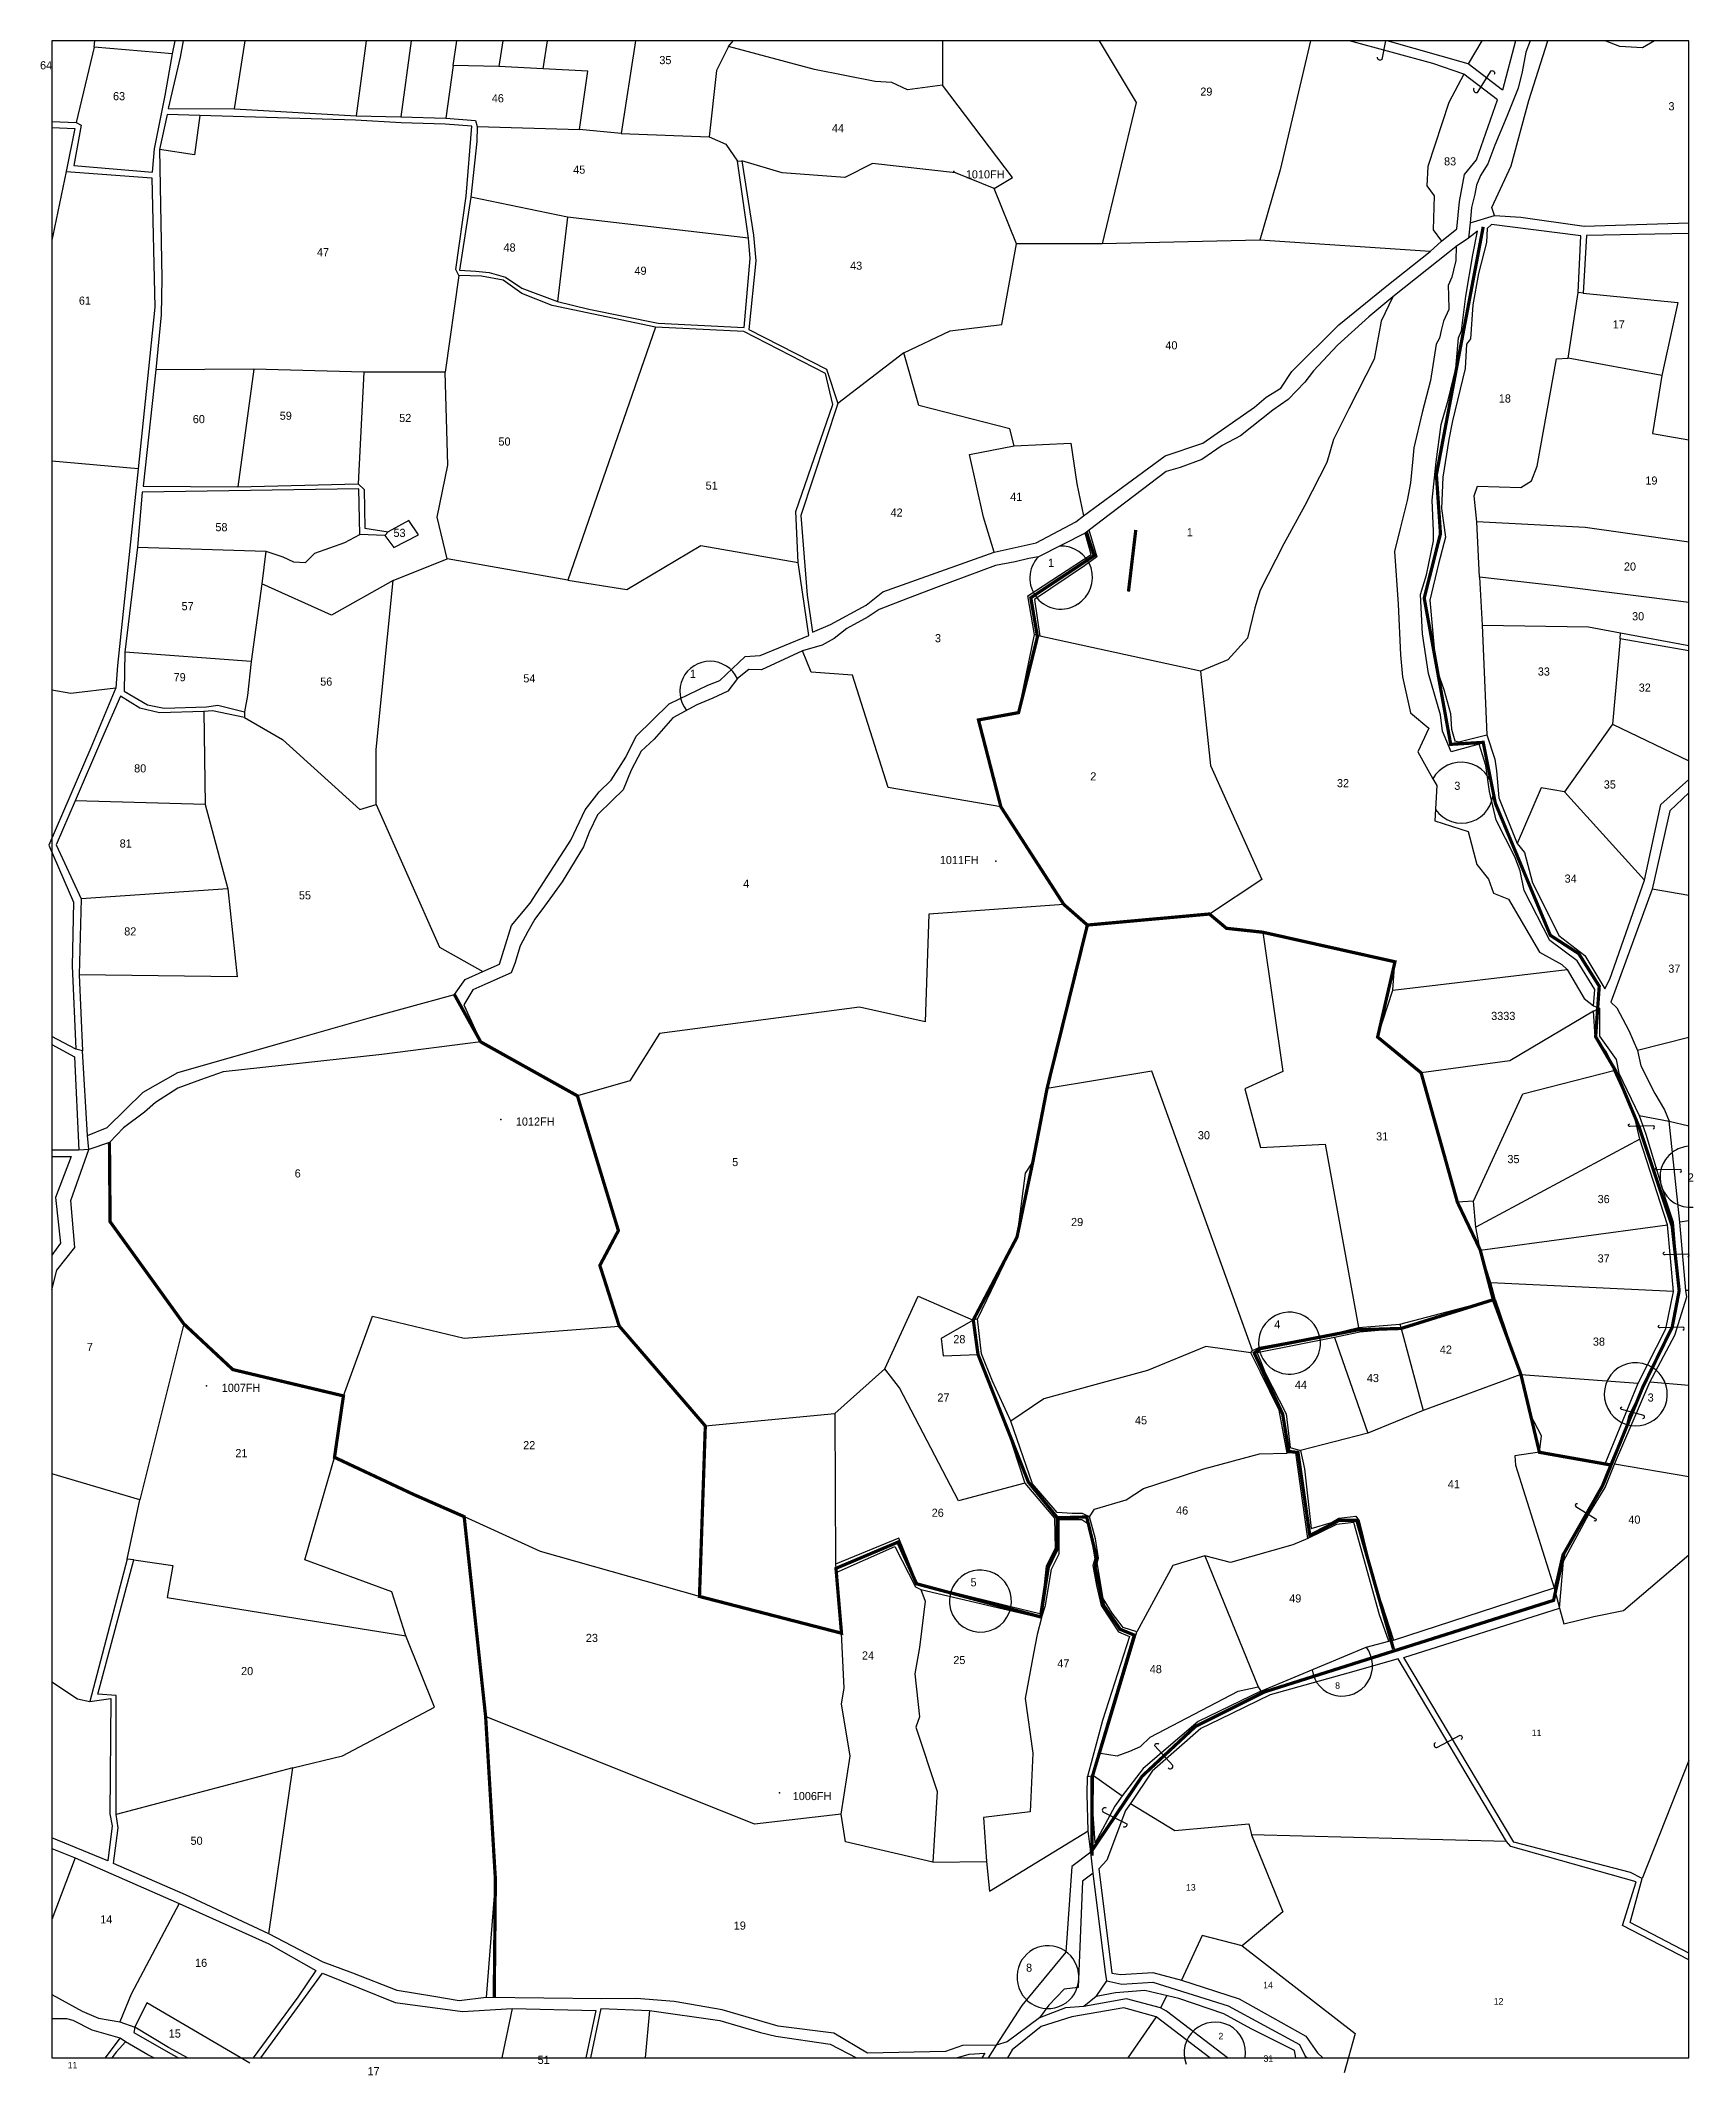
# Model space of a CAD drawing. Extents: x 149058 to 156002, y 177514 to 188218.
# Drawn here: x 153043 to 154060, y 186966 to 188218 of the extents above; entities that cross this region are included whole.
import ezdxf

# ---------------------------------------------------------------- set-up
doc = ezdxf.new("R2010")
doc.units = 0
doc.header["$MEASUREMENT"] = 0
doc.layers.get('0').update_dxf_attribs({"linetype": 'CONTINUOUS'})
for name, color, linetype in [('BORDER-B', 3, 'CONTINUOUS'), ('LINK', 4, 'CONTINUOUS'), ('NO', 1, 'CONTINUOUS'), ('PARCEL', 6, 'CONTINUOUS'), ('ROAD', 2, 'CONTINUOUS'), ('TRIG-P', 2, 'CONTINUOUS'), ('TRIG-T', 1, 'CONTINUOUS')]:
    doc.layers.add(name, color=color, linetype=linetype)

msp = doc.modelspace()

# ---------------------------------------------------------------- texts
at = {"layer": 'NO'}
for s, height, p in [('64', 5, (153043.1, 188199.9)), ('35', 5, (153424.2, 188203.1)), ('63', 5, (153088, 188180.9)), ('46', 5, (153321.1, 188179.6)), ('29', 5, (153757.1, 188183.7)), ('3', 5, (154045.2, 188174.7)), ('44', 5, (153530.4, 188161.2)), ('45', 5, (153371.2, 188135.7)), ('83', 5, (153907.1, 188140.8)), ('48', 5, (153328.3, 188087.8)), ('47', 5, (153213.5, 188084.9)), ('49', 5, (153408.9, 188073.5)), ('43', 5, (153541.6, 188076.6)), ('61', 5, (153067, 188055.1)), ('17', 5, (154010.9, 188040.5)), ('40', 5, (153735.6, 188027.6)), ('18', 5, (153940.8, 187994.9)), ('60', 5, (153137.1, 187982.2)), ('59', 5, (153190.6, 187984.3)), ('52', 5, (153264.1, 187982.9)), ('50', 5, (153325.2, 187968.4)), ('51', 5, (153452.7, 187941.3)), ('19', 5, (154031, 187944.4)), ('42', 5, (153566.5, 187924.7)), ('41', 5, (153640.1, 187934.4)), ('58', 5, (153151, 187915.7)), ('53', 5, (153260.6, 187912.2)), ('1', 5, (153748.8, 187912.6)), ('1', 5, (153663.4, 187893.8)), ('20', 5, (154017.8, 187891.5)), ('57', 5, (153130.2, 187867.1)), ('30', 5, (154022.8, 187860.9)), ('3', 5, (153593.8, 187847.4)), ('79', 5, (153125.3, 187823.4)), ('54', 5, (153340.5, 187822.7)), ('1', 5, (153443, 187825.5)), ('33', 5, (153964.8, 187826.9)), ('56', 5, (153215.5, 187820.7)), ('32', 5, (154026.9, 187817)), ('80', 5, (153101, 187767.3)), ('2', 5, (153689.4, 187762.4)), ('32', 5, (153841.2, 187758.2)), ('3', 5, (153913.4, 187756.6)), ('35', 5, (154005.4, 187757.4)), ('81', 5, (153092.1, 187721.1)), ('34', 5, (153981.3, 187699.5)), ('55', 5, (153202.4, 187689.2)), ('4', 5, (153475.8, 187696.4)), ('82', 5, (153094.9, 187667)), ('37', 5, (154045.1, 187644.1)), ('3333', 5, (153936.1, 187615)), ('30', 5, (153755.6, 187541.6)), ('31', 5, (153865.3, 187540.9)), ('5', 5, (153469, 187525.1)), ('35', 5, (153946.1, 187526.9)), ('6', 5, (153199.8, 187518.1)), ('2', 5, (154057.1, 187515.6)), ('36', 5, (154001.6, 187502.3)), ('29', 5, (153677.6, 187488.2)), ('37', 5, (154001.6, 187465.8)), ('4', 5, (153802.6, 187425.2)), ('7', 5, (153071.9, 187411.3)), ('28', 5, (153605.1, 187416.1)), ('42', 5, (153904.5, 187409.7)), ('38', 5, (153998.7, 187414.6)), ('44', 5, (153815.3, 187388)), ('43', 5, (153859.6, 187392.2)), ('27', 5, (153595.3, 187380.2)), ('3', 5, (154032.4, 187380.2)), ('45', 5, (153716.9, 187366.2)), ('22', 5, (153340.4, 187350.9)), ('21', 5, (153163.3, 187346)), ('41', 5, (153909.4, 187326.9)), ('26', 5, (153591.8, 187309.3)), ('46', 5, (153742.2, 187310.7)), ('40', 5, (154020.5, 187305.1)), ('5', 5, (153615.7, 187266.5)), ('49', 5, (153811.8, 187256.6)), ('23', 5, (153379, 187232.3)), ('24', 5, (153548.9, 187221.5)), ('20', 5, (153166.8, 187211.9)), ('25', 5, (153605.1, 187218.7)), ('47', 5, (153669.1, 187216.6)), ('48', 5, (153726, 187213.1)), ('8', 4, (153840.1, 187203.5)), ('11', 4, (153961.1, 187174.4)), ('50', 5, (153135.7, 187107.5)), ('13', 4, (153748.3, 187079.3)), ('14', 5, (153080.1, 187059.1)), ('19', 5, (153470, 187055.3)), ('16', 5, (153138.5, 187032.4)), ('8', 5, (153649.9, 187029.4)), ('14', 4, (153795.8, 187019.2)), ('12', 4, (153937.7, 187009.2)), ('15', 5, (153122.3, 186988.9)), ('2', 4, (153768.3, 186987.8)), ('51', 5, (153349.3, 186972.7)), ('31', 4, (153796, 186974)), ('11', 4, (153060.1, 186969.9)), ('17', 5, (153244.6, 186965.7))]:
    msp.add_text(s, height=height, dxfattribs=at).set_placement(p)
at = {"layer": 'TRIG-T'}
for s, p in [('1010FH', (153612.8, 188132.8)), ('1011FH', (153596.8, 187710.9)), ('1012FH', (153335.9, 187550)), ('1007FH', (153154.9, 187386.2)), ('1006FH', (153506.3, 187135))]:
    msp.add_text(s, height=5, dxfattribs=at).set_placement(p)

# ---------------------------------------------------------------- linework, layer by layer
at = {"color": 1}
msp.add_line((153050.4, 186976.5), (154057.7, 186976.5), dxfattribs=at)
msp.add_lwpolyline([(154057.7, 186976.5), (154057.7, 188217.5), (153050.4, 188217.5), (153050.4, 186976.5)], dxfattribs=at)
at = {"color": 5, "const_width": 2}
for points in [[(153689.7, 187102.9), (153721.3, 187149.7), (153754.2, 187180.4), (153796.7, 187201.6), (153974.5, 187257.9), (153980.9, 187286.8), (154004.8, 187328.7), (154029.4, 187389.1), (154047.5, 187426), (154051.8, 187448.4), (154047.5, 187488.1), (154027.2, 187549), (154012.7, 187583.7), (154000.4, 187604.7), (154002.6, 187635.8), (153990, 187655.8), (153972.5, 187667.1), (153938.7, 187748.3), (153931.2, 187785.8), (153911.2, 187784.6), (153894.9, 187874.6), (153904.9, 187914.2), (153902.4, 187950.5), (153931.2, 188103)], [(153298.1, 187630.6), (153314.3, 187601.5), (153373.8, 187568.3), (153399, 187485.4), (153387.6, 187464), (153399.5, 187426.7), (153452.5, 187365.2), (153448.9, 187260.3), (153536.3, 187237.7), (153532.9, 187277.6), (153571, 187293.7), (153582.5, 187268.1), (153658.9, 187247.7), (153663.6, 187278.5), (153668.8, 187289), (153669.2, 187308.7)], [(153085.8, 187539.7), (153086.2, 187490.9), (153131.5, 187428.1), (153161.7, 187399.9), (153229.8, 187383.7), (153224.3, 187345.9), (153272.9, 187323.1), (153304.1, 187309.4), (153317.3, 187186.4), (153323.3, 187086.5), (153322.6, 187013.4)]]:
    msp.add_lwpolyline(points, dxfattribs=at)
at = {"color": 1, "const_width": 2}
for points in [[(153687, 187915.3), (153691.8, 187900.7), (153652.8, 187874.8), (153656.9, 187850.7), (153645.3, 187804.1), (153620.6, 187799.6), (153634.4, 187746.1), (153673.1, 187686.1), (153687.6, 187673.4), (153662.8, 187572.9), (153654.1, 187527.9), (153644.3, 187481.4), (153617.4, 187430.4), (153620.3, 187409.2), (153651.3, 187330.7), (153669.2, 187308.7), (153687.2, 187309.2), (153693.4, 187283.7), (153692.4, 187278.1), (153697.5, 187255), (153707.8, 187240.1), (153716.5, 187236.5), (153690.4, 187148.6), (153690.4, 187100.8)], [(153717.4, 187916.5), (153712.9, 187878.6)]]:
    msp.add_lwpolyline(points, dxfattribs=at)
at = {"color": 3, "const_width": 2}
msp.add_lwpolyline([(153687.6, 187673.4), (153762.7, 187680.2), (153773.2, 187671.4), (153795.5, 187669), (153876.9, 187650.8), (153866.2, 187604.5), (153893, 187582.5), (153915.3, 187502.9), (153929.4, 187473.4), (153937.4, 187442.9), (153954.4, 187396.9), (153965.8, 187349), (154009.2, 187341.3)], dxfattribs=at)
at = {"color": 4, "const_width": 2}
msp.add_lwpolyline([(153937.4, 187442.9), (153880.7, 187425.2), (153854.3, 187424.4), (153794.1, 187412.8), (153790.3, 187410.1), (153807.8, 187372.5), (153811.6, 187349.5), (153817.2, 187348.9), (153824.5, 187297.8), (153842.6, 187307.2), (153853.4, 187307.2), (153876, 187227.9)], dxfattribs=at)
at = {"layer": 'BORDER-B'}
for points in [[(153960.1, 188217.5), (153957.5, 188210.5), (153955.2, 188198.3), (153952.8, 188188.3), (153945.7, 188170.8), (153938.4, 188153.3), (153934, 188141.8), (153929.5, 188134.5), (153927.1, 188128.7), (153926.1, 188123), (153924, 188114.9), (153923.2, 188105.4), (153922.1, 188096), (153914.5, 188090.8), (153914.3, 188082.2), (153913, 188076.4), (153911.9, 188072), (153909.6, 188067), (153909.8, 188060.7), (153910.1, 188052.1), (153906.7, 188045), (153905.4, 188039.3), (153904.3, 188034.6), (153902.3, 188030.9), (153898.8, 188008.4), (153893.6, 187988.8), (153888.6, 187967.1), (153887.9, 187960.3), (153886.5, 187945.4), (153884.4, 187934.7), (153880, 187917.4), (153876.6, 187903.3), (153878.9, 187870.9), (153880.3, 187839.7), (153881.6, 187826.1), (153886.5, 187803.9), (153897.8, 187794.5), (153891, 187779.9), (153900.1, 187763.4), (153902.6, 187759.2), (153901.5, 187737.5), (153921.9, 187731), (153927.2, 187710.6)], [(153960.1, 188217.5), (153957.5, 188210.5), (153955.2, 188198.3), (153952.8, 188188.3), (153945.7, 188170.8), (153938.4, 188153.3), (153934, 188141.8), (153929.5, 188134.5), (153927.1, 188128.7), (153926.1, 188123), (153924, 188114.9), (153923.2, 188105.4), (153922.1, 188096), (153914.5, 188090.8)], [(153914.5, 188090.8), (153910.5, 188087.7), (153875.5, 188060), (153860.9, 188047.6), (153841.5, 188030.1), (153826.8, 188014.5), (153821.4, 188007.5), (153811.2, 187996.7), (153801.7, 187990.3), (153781.9, 187974.4), (153770.5, 187968.4), (153758.1, 187959.8), (153744.7, 187955), (153736.1, 187952.5), (153696.7, 187922.6), (153686.2, 187914.6), (153657.5, 187900), (153651.5, 187899), (153643.2, 187896.9), (153631.1, 187894.6), (153595.8, 187881.6), (153577, 187874.3), (153559.5, 187867.6), (153552.8, 187863.1), (153539.5, 187855.8), (153531.8, 187849.8), (153524.5, 187845.6), (153512.4, 187842.2), (153487, 187830.4), (153479.3, 187830.7), (153472.3, 187825), (153466.3, 187817.3), (153457.1, 187812.9), (153447.2, 187808.8), (153432.5, 187800.8), (153421.1, 187787.8), (153413.1, 187780.4), (153406.8, 187768.7), (153402, 187756.6), (153395.3, 187750.2), (153386.1, 187741.3), (153381, 187730.5), (153377.5, 187721.6), (153364.4, 187700), (153353.6, 187685), (153347.6, 187677.1), (153343.2, 187669.5), (153338.5, 187660.6), (153335.3, 187649.8), (153333.1, 187644.1), (153318.7, 187637.7), (153309.5, 187633.6), (153303.8, 187624.4), (153314.3, 187601.5), (153253.5, 187593.8), (153155.8, 187583), (153141.8, 187578.2), (153127.8, 187573.1), (153114.1, 187564.2), (153107.4, 187558.2), (153094.4, 187548.7), (153085.8, 187539.7), (153073.2, 187535.3), (153072.2, 187543.9), (153069.3, 187596), (153065.2, 187597), (153050.4, 187604.9)], [(153914.5, 188090.8), (153910.5, 188087.7), (153875.5, 188060), (153860.9, 188047.6), (153841.5, 188030.1), (153826.8, 188014.5), (153821.4, 188007.5), (153811.2, 187996.7), (153801.7, 187990.3), (153781.9, 187974.4), (153770.5, 187968.4), (153758.1, 187959.8), (153744.7, 187955), (153736.1, 187952.5), (153696.7, 187922.6), (153686.2, 187914.6), (153657.5, 187900), (153651.5, 187899), (153643.2, 187896.9), (153631.1, 187894.6), (153595.8, 187881.6), (153577, 187874.3), (153559.5, 187867.6), (153552.8, 187863.1), (153539.5, 187855.8), (153531.8, 187849.8), (153524.5, 187845.6), (153512.4, 187842.2), (153487, 187830.4), (153479.3, 187830.7), (153472.3, 187825), (153466.3, 187817.3), (153457.1, 187812.9), (153447.2, 187808.8), (153432.5, 187800.8), (153421.1, 187787.8), (153413.1, 187780.4), (153406.8, 187768.7), (153402, 187756.6), (153395.3, 187750.2), (153386.1, 187741.3), (153381, 187730.5), (153377.5, 187721.6), (153364.4, 187700), (153353.6, 187685), (153347.6, 187677.1), (153343.2, 187669.5), (153338.5, 187660.6), (153335.3, 187649.8), (153333.1, 187644.1), (153318.7, 187637.7), (153309.5, 187633.6), (153303.8, 187624.4), (153314.3, 187601.5), (153253.5, 187593.8), (153155.8, 187583), (153141.8, 187578.2), (153127.8, 187573.1), (153114.1, 187564.2), (153107.4, 187558.2), (153094.4, 187548.7), (153085.8, 187539.7), (153073.2, 187535.3)], [(153922.1, 188096), (153914.5, 188090.8), (153914.3, 188082.2), (153913, 188076.4), (153911.9, 188072), (153909.6, 188067), (153909.8, 188060.7), (153910.1, 188052.1), (153906.7, 188045), (153905.4, 188039.3), (153904.3, 188034.6), (153902.3, 188030.9), (153898.8, 188008.4), (153893.6, 187988.8), (153888.6, 187967.1), (153887.9, 187960.3), (153886.5, 187945.4), (153884.4, 187934.7), (153880, 187917.4), (153876.6, 187903.3), (153878.9, 187870.9), (153880.3, 187839.7), (153881.6, 187826.1), (153886.5, 187803.9), (153897.8, 187794.5), (153891, 187779.9), (153900.1, 187763.4), (153902.6, 187759.2), (153901.5, 187737.5), (153921.9, 187731), (153927.2, 187710.6)], [(153927.2, 187710.6), (153934.5, 187701.7), (153937.6, 187693.1), (153946.8, 187689.4), (153965.9, 187656.7), (153979.5, 187649.1), (153982.9, 187646), (153993.3, 187628.2), (153999.1, 187623.8), (154002.8, 187622.3), (154002.8, 187605.1), (154013, 187590.7), (154014.6, 187582.3), (154027.2, 187556.2), (154045.7, 187552.8), (154057.7, 187549.9)], [(153927.2, 187710.6), (153934.5, 187701.7), (153937.6, 187693.1), (153946.8, 187689.4), (153965.9, 187656.7), (153979.5, 187649.1), (153982.9, 187646), (153993.3, 187628.2), (153999.1, 187623.8), (154002.8, 187622.3), (154002.8, 187605.1), (154013, 187590.7), (154014.6, 187582.3), (154027.2, 187556.2), (154045.7, 187552.8), (154057.7, 187549.9)], [(153073.2, 187535.3), (153072.2, 187543.9), (153069.3, 187596), (153065.2, 187597), (153050.4, 187604.9)], [(153073.2, 187535.3), (153067, 187534.8), (153050.4, 187534.9)], [(153073.2, 187535.3), (153067, 187534.8), (153050.4, 187534.9)], [(153815.8, 186976.5), (153815.1, 186980.9), (153788.4, 186994.3), (153771.6, 187003.6), (153743.9, 187012.9), (153723, 187017.9), (153704.9, 187016.4), (153693.1, 187014.2), (153699.6, 187023.8), (153698.7, 187029.1), (153691.2, 187090.1), (153689.7, 187102.9), (153688.1, 187116), (153687.5, 187138.7), (153687.6, 187149.5), (153691.3, 187150.1), (153695.7, 187163.8), (153705.9, 187162.3), (153713.7, 187165.1), (153720.3, 187167.9), (153726.2, 187173.8), (153780.4, 187202.1), (153792.8, 187204.6), (153794.4, 187202.1), (153831.7, 187217.7), (153859.1, 187229.2), (153873.1, 187232.9), (153875.9, 187233.5), (153974.9, 187265.6), (153978.1, 187253.1), (153980.9, 187243.5), (153999.2, 187247.9), (154017.6, 187251.7), (154057.7, 187286)], [(153693.1, 187014.2), (153699.6, 187023.8), (153698.7, 187029.1), (153691.2, 187090.1), (153689.7, 187102.9), (153688.1, 187116), (153687.5, 187138.7), (153687.6, 187149.5), (153691.3, 187150.1), (153695.7, 187163.8), (153705.9, 187162.3), (153713.7, 187165.1), (153720.3, 187167.9), (153726.2, 187173.8), (153780.4, 187202.1), (153792.8, 187204.6), (153794.4, 187202.1), (153831.7, 187217.7), (153859.1, 187229.2), (153873.1, 187232.9), (153875.9, 187233.5), (153974.9, 187265.6), (153978.1, 187253.1), (153980.9, 187243.5), (153999.2, 187247.9), (154017.6, 187251.7), (154057.7, 187286)], [(153693.1, 187014.2), (153685.4, 187008.1), (153674.1, 187007.1), (153658.1, 187001), (153638.2, 186986.3), (153631.4, 186984.3), (153626.6, 186976.5)], [(153693.1, 187014.2), (153685.4, 187008.1), (153674.1, 187007.1), (153658.1, 187001), (153638.2, 186986.3), (153631.4, 186984.3), (153626.6, 186976.5)], [(153815.8, 186976.5), (153815.1, 186980.9), (153788.4, 186994.3), (153771.6, 187003.6), (153743.9, 187012.9), (153723, 187017.9), (153704.9, 187016.4), (153693.1, 187014.2)], [(153113.1, 186976.5), (153109.4, 186978.3), (153095.6, 186986.3), (153095.6, 186986.3), (153092.4, 186988.6), (153075.1, 186993.4), (153063.5, 186999.5), (153059.6, 187000.5), (153050.4, 187000.5)], [(153113.1, 186976.5), (153109.4, 186978.3), (153095.6, 186986.3), (153095.6, 186986.3), (153092.4, 186988.6), (153075.1, 186993.4), (153063.5, 186999.5), (153059.6, 187000.5), (153050.4, 187000.5)]]:
    msp.add_lwpolyline(points, dxfattribs=at)
at = {"layer": 'LINK'}
for points in [[(153871.1, 188217.5), (153868.8, 188206, -0.752853), (153866.2, 188207.4)], [(153925.5, 188188.4, 0.64932), (153927.6, 188185.6), (153936.1, 188199, -0.752853), (153937.9, 188196.8)], [(154035.8, 187548, 0.878835), (154035.7, 187549.9), (154021.7, 187549.5, -1.164949), (154021.4, 187551.1)], [(154052.4, 187521.3, 0.878835), (154052.4, 187523.1), (154038.4, 187522.7, -1.164949), (154038.1, 187524.3)], [(154057.2, 187469.2, 0.878835), (154057.1, 187471), (154043.1, 187470.6, -1.164949), (154042.8, 187472.2)], [(154054.1, 187424.2, 0.878835), (154054.1, 187426), (154040.1, 187425.6, -1.164949), (154039.7, 187427.2)], [(154029.5, 187369.8, 0.878835), (154030, 187371.6), (154016.6, 187375.3, -1.164949), (154016.7, 187376.9)], [(153989.2, 187317.2, 0.878835), (153988.2, 187315.6), (154000.1, 187308.3, -1.164949), (153999.5, 187306.8)], [(153737.3, 187154.9, 0.831026), (153740.2, 187156.3), (153729.1, 187168.4, -0.692977), (153731.6, 187169.5)], [(153901.9, 187170.4, 0.831026), (153902.6, 187167.3), (153917.1, 187175, -0.692977), (153917.5, 187172.2)], [(153699.3, 187130.1, 0.831026), (153697.1, 187127.8), (153711.8, 187120.5, -0.692977), (153709.8, 187118.5)]]:
    msp.add_lwpolyline(points, format="xyb", dxfattribs=at)
at = {"layer": 'PARCEL'}
for points in [[(153124.7, 188209.4), (153076.3, 188213.6), (153076.9, 188217.5)], [(153162.7, 188175.6), (153169.4, 188217.5)], [(153243.7, 188217.5), (153237.6, 188171.3)], [(153271.4, 188217.5), (153265.2, 188170.6)], [(153297.4, 188202.2), (153299.5, 188217.5)], [(153327.9, 188217.5), (153325.5, 188201.7)], [(153352.7, 188200.2), (153355.3, 188217.5)], [(153409.6, 188217.5), (153400.7, 188160.4), (153454.9, 188158.4)], [(153466.8, 188214), (153469.6, 188217.5)], [(153598.5, 188217.5), (153598.5, 188217.4), (153598.5, 188190.2)], [(153694.9, 188217.5), (153717.7, 188179.4), (153696.7, 188092.6)], [(153824.9, 188217.5), (153806.2, 188138), (153793.8, 188094.8)], [(153930.3, 188217.5), (153922, 188203.2)], [(153076.3, 188213.6), (153065.4, 188167.1)], [(153630.3, 188126.6), (153641.6, 188133.4), (153598.5, 188190.2), (153576.9, 188187.3), (153567.3, 188191.9), (153557.1, 188192.4), (153519.6, 188199.8), (153466.8, 188214), (153459.4, 188199.2), (153454.9, 188158.4), (153465.1, 188153.9), (153472.2, 188143.4)], [(153400.7, 188160.4), (153375, 188162.9), (153380.3, 188198.8), (153352.7, 188200.2), (153325.5, 188201.7), (153297.4, 188202.2), (153292.8, 188169.8)], [(153919.2, 188196.9), (153910.1, 188179.4), (153897.1, 188140.2), (153896.5, 188128.3), (153901, 188122.1), (153900.5, 188101.1), (153905.6, 188094.1)], [(153141.5, 188171.6), (153138.2, 188147.4), (153116.7, 188150.5)], [(153312.1, 188164.8), (153375, 188162.9)], [(153898.5, 188087.8), (153793.8, 188094.8), (153696.7, 188092.6), (153643.9, 188092.6), (153630.3, 188126.6), (153606.4, 188136.3), (153555.4, 188141.9), (153538.3, 188133.4), (153499.7, 188136.3), (153475, 188143.7)], [(153059.2, 188137.1), (153050.9, 188097.6), (153050.4, 188094.7)], [(153479, 188096.1), (153367.7, 188109), (153308.1, 188121.2)], [(153367.7, 188109), (153361.5, 188057.1)], [(153050.9, 188097.6), (153050.4, 188097.7)], [(153574.6, 188025.5), (153603.2, 188039), (153634.9, 188042.9), (153643.9, 188092.6)], [(153300.9, 188073.1), (153292.5, 188013.5)], [(153875.5, 188060), (153868.5, 188044.9), (153864.1, 188021.5), (153848.6, 187991), (153839, 187972.1), (153834.9, 187958.1), (153821.5, 187931.6), (153808.5, 187908), (153794, 187879.5), (153790.6, 187868.5), (153786.1, 187850), (153774.1, 187836.6), (153757.3, 187829.7), (153658.4, 187851.2)], [(154057.7, 187908.9), (153994, 187918.1), (153927.3, 187921.4), (153925.6, 187937.4), (153927.7, 187943.5), (153954.3, 187942.7), (153960.9, 187946.8), (153964.5, 187955.8), (153976.4, 188021.7), (153983.4, 188022.1), (153989.7, 188062.5)], [(153992.8, 188062.2), (154050.9, 188056.5), (154041.1, 188011.5), (153983.4, 188022.1)], [(153421.9, 188041.2), (153367.9, 187885.6), (153293.7, 187898.8)], [(153260.4, 187885.4), (153293.7, 187898.8), (153287.5, 187924.3), (153294.1, 187956.3), (153292.5, 188013.5), (153242.3, 188013.5), (153174.7, 188015.4), (153114.4, 188015)], [(153174.7, 188015.4), (153164.9, 187943.1)], [(153642.6, 187968.3), (153639.9, 187978.8), (153583.8, 187993.1), (153574.6, 188025.5), (153534.1, 187994.4)], [(153242.3, 188013.5), (153238.9, 187944.8)], [(154041.1, 188011.5), (154035.4, 187975.9), (154057.7, 187972)], [(153630.3, 187902.9), (153623.6, 187924.3), (153615.1, 187962.9), (153642.6, 187968.3), (153677.4, 187969.9), (153681.2, 187944.8), (153685.3, 187925.2)], [(153103.5, 187954.1), (153050.4, 187958.8)], [(153255.3, 187913), (153260.9, 187905.7), (153275.9, 187913.4), (153270.1, 187922.3), (153257.3, 187915.3)], [(154057.7, 187871.9), (153976, 187882.1), (153928.9, 187887.5), (153927.3, 187921.4)], [(153103, 187906), (153182, 187903.4), (153179.6, 187883.4)], [(153182, 187903.4), (153192.5, 187899.9), (153199, 187896.8), (153206.4, 187896.4), (153212.2, 187902.2), (153230.7, 187908.8), (153239.9, 187913.6)], [(153367.9, 187885.6), (153404.2, 187879.8), (153449.8, 187906.9), (153509.6, 187896.5)], [(153249.9, 187747.5), (153249.9, 187781.4), (153260.4, 187885.4), (153222.5, 187864.1), (153179.6, 187883.4), (153173, 187835.5), (153170.7, 187814.7), (153168.9, 187804.6)], [(153928.9, 187887.5), (153930.6, 187858), (153996.1, 187856.8), (154015.7, 187853.2)], [(153930.6, 187858), (153933.5, 187790.5)], [(153173, 187835.5), (153095.3, 187841.4)], [(153634.4, 187746.1), (153565, 187758.1), (153543.1, 187827.1), (153517.7, 187829.1), (153512.4, 187842.2)], [(153757.3, 187829.7), (153763.4, 187771.5), (153795, 187701.5), (153762.7, 187680.2), (153687.6, 187673.4), (153673.1, 187686.1), (153634.4, 187746.1), (153620.6, 187799.6), (153645.3, 187804.1), (153655, 187852.1)], [(154015.4, 187849.5), (154010.8, 187797.1), (153981.3, 187755.4), (153966.9, 187757.8), (153952, 187723.6)], [(153050.4, 187818.1), (153062.1, 187816.1), (153089.7, 187819.3)], [(153143.8, 187804.9), (153144.8, 187747.5), (153064.8, 187749.8)], [(153168.9, 187801.2), (153192.4, 187787.6), (153239.9, 187744.4), (153249.9, 187747.5), (153289, 187659.8), (153315.6, 187644.9)], [(154010.8, 187797.1), (154057.7, 187774.4)], [(153981.3, 187755.4), (154030.5, 187701)], [(153144.8, 187747.5), (153158.7, 187695.7), (153164.5, 187641.6), (153067.1, 187642.7)], [(153158.7, 187695.7), (153068.4, 187689.5)], [(154057.7, 187691.5), (154035.2, 187695.4)], [(153673.1, 187686.1), (153590, 187680.2), (153587.7, 187613.9), (153547.4, 187622.9), (153424.2, 187606.7), (153406, 187577.5), (153373.8, 187568.3)], [(153879.8, 187427.8), (153938.6, 187443.3), (153935.9, 187453.2), (153929.4, 187473.4), (153926.6, 187487.5), (153925.3, 187503.6), (153915.3, 187502.9), (153893, 187582.5), (153866.2, 187604.5), (153875.5, 187633.3), (153876.9, 187650.8), (153795.5, 187669), (153773.2, 187671.4), (153762.7, 187680.2)], [(153662.8, 187572.9), (153687.6, 187673.4)], [(153795.5, 187669), (153807.9, 187583.2), (153784.5, 187572.6), (153794.1, 187536.6), (153834, 187538.6), (153854.5, 187425.8)], [(153875.5, 187633.3), (153982.9, 187646)], [(153999.1, 187620.5), (153947.6, 187589.8), (153893, 187582.5)], [(154057.7, 187604.3), (154026.1, 187596.3)], [(153399.5, 187426.7), (153387.6, 187464), (153399, 187485.4), (153373.8, 187568.3), (153314.3, 187601.5)], [(153789.2, 187411.7), (153727.2, 187583.6), (153662.8, 187572.9), (153654.1, 187527.9), (153649.4, 187520.8), (153644.3, 187481.4), (153639.1, 187470.7), (153619.9, 187431.2)], [(153925.3, 187503.6), (153955.5, 187569.5), (154011.5, 187583.9)], [(153085.8, 187539.7), (153086.2, 187490.9), (153131.5, 187428.1)], [(154027.5, 187541.6), (153926.6, 187487.5)], [(154057.7, 187491.4), (154052.3, 187490.6)], [(153929.4, 187473.4), (154044.7, 187488.9)], [(154048.3, 187448), (153935.9, 187453.2)], [(153562.9, 187400.4), (153583.4, 187445), (153617.4, 187430.4), (153597.7, 187419), (153598.9, 187408.3), (153620.3, 187409.2)], [(153938.6, 187443.3), (153954.4, 187396.9), (153894.3, 187374.7), (153860.2, 187360.8), (153818.7, 187350.1)], [(154057.7, 187448.5), (154055.8, 187448.6)], [(153183.8, 187052.7), (153198.6, 187154.8), (153229.3, 187162.3), (153285.8, 187192.1), (153268.2, 187236), (153259.6, 187263.2), (153206.1, 187282.9), (153224.3, 187345.9), (153229.8, 187383.7), (153161.7, 187399.9), (153131.5, 187428.1), (153104.5, 187319.8)], [(153229.8, 187383.7), (153247.6, 187432.8), (153304.1, 187419.2), (153399.5, 187426.7), (153452.5, 187365.2), (153532.2, 187372.8), (153532.7, 187280.1)], [(153839.7, 187419.6), (153860.2, 187360.8)], [(153880.7, 187425.2), (153894.3, 187374.7)], [(153788.2, 187410.1), (153760.5, 187414), (153724.7, 187399.3), (153690, 187389.9), (153660.9, 187381.9), (153640.6, 187368.2)], [(153649.1, 187330.1), (153608.3, 187319.1), (153572, 187388.6), (153562.9, 187400.4), (153532.2, 187372.8)], [(154006.2, 187341.9), (153965.8, 187349), (153967, 187359.1), (153960.3, 187372.1), (153954.4, 187396.9), (154026.6, 187391.6)], [(154057.7, 187390.2), (154033.7, 187392.2)], [(153536.3, 187237.7), (153448.9, 187260.3), (153351, 187288), (153224.3, 187345.9)], [(153688.9, 187309.3), (153692, 187314), (153711.4, 187319.7), (153722.1, 187326.7), (153746.8, 187334.8), (153759.2, 187338.8), (153793.6, 187348.1), (153810.5, 187348.4)], [(153965.8, 187349), (153950.6, 187346.9), (153951.1, 187341), (153974.9, 187265.6)], [(154057.7, 187334), (154012, 187341.6)], [(153096.7, 187283.3), (153104.5, 187319.8), (153050.4, 187335.8)], [(153823.3, 187295.9), (153814, 187292), (153775.6, 187281.3), (153759.9, 187285.3), (153740.1, 187279.3), (153718.1, 187238.6)], [(153100.8, 187282.9), (153124.9, 187279.3), (153121.4, 187259.7), (153268.2, 187236)], [(153759.9, 187285.3), (153792.8, 187204.6)], [(153592.5, 187096.9), (153538.7, 187109.3), (153536, 187126.3), (153541.7, 187162.1), (153536.3, 187194.2), (153538, 187203.9), (153536.3, 187237.7), (153533.1, 187275)], [(153585.2, 187264.5), (153587.8, 187257.4), (153584.2, 187229), (153581.5, 187212.6), (153584.2, 187186.2), (153582.1, 187179.8), (153595.2, 187140.4), (153592.5, 187096.9), (153625.6, 187097.3)], [(153659.3, 187247.1), (153656.7, 187237), (153654.4, 187225.3), (153649.4, 187197.5), (153654, 187163.8), (153652.4, 187127.7), (153623.6, 187124.3), (153625.6, 187097.3), (153627.3, 187078.9), (153688.1, 187116)], [(153050.4, 187207.8), (153066.1, 187197.3), (153073.8, 187195.6)], [(153536, 187126.3), (153482.8, 187120.3), (153317.3, 187186.4), (153323.3, 187086.5), (153317.7, 187013.5)], [(153198.6, 187154.8), (153090, 187126.1)], [(154057.7, 187159.4), (154029.1, 187086.7)], [(153691.3, 187150.1), (153709, 187137.6)], [(153714.1, 187133), (153741.5, 187116.4), (153787, 187120.5), (153788.6, 187113.7), (153807.9, 187066.2), (153782.8, 187045.3), (153758.2, 187051.6), (153745.6, 187024.2)], [(153945.6, 187109.5), (153788.6, 187113.7)], [(153064.8, 187099.4), (153050.4, 187061.5)], [(153128.8, 187071.3), (153099.1, 187015.6), (153092.1, 186998.5)], [(153782.8, 187045.3), (153852.4, 186991.5), (153845.7, 186967.2)], [(153736.6, 187014.7), (153732.7, 187007.2)], [(153172.2, 186973.1), (153108.8, 187010.2), (153101.5, 186995.3)], [(153333.7, 187006.7), (153327.3, 186976.5)], [(153418.1, 187005.6), (153415.5, 186976.5)], [(153729.9, 187001.6), (153712.6, 186976.5)]]:
    msp.add_lwpolyline(points, dxfattribs=at)
for centre, radius, start, end in [((153671.5, 187887.3), 19.3, 301.7095, 93.3772), ((153671.2, 187886.8), 19, 135.8645, 303.5451), ((153455.4, 187817.1), 18.6, 25.0007, 219.0082), ((153917.6, 187753.6), 20, 7.4062, 150.7841), ((153917.9, 187755.6), 19.5, 214.8117, 1.8522), ((154058.7, 187518.4), 18.7, 125.8521, 275.2008), ((154059.1, 187518.6), 18.8, 94.209, 126.9852), ((153811.9, 187416.2), 19, 12.7597, 205.075), ((153812, 187416.1), 19, 204.7014, 13.1333), ((154025, 187384.8), 19.3, 67.8584, 216.9182), ((154025.1, 187384.7), 19.4, 216.4446, 68.3321), ((153621.8, 187257.4), 19.1, 349.5285, 185.0999), ((153621.8, 187257.6), 19.2, 185.7102, 348.9181), ((153844.4, 187217.7), 18.7, 187.514, 38.0126), ((153663.3, 187026.4), 19, 4.7754, 185.7085), ((153663.4, 187025.8), 19, 183.9955, 6.4884), ((153766.2, 186979.3), 19.1, 62.5764, 200.5775), ((153766, 186979.6), 19, 350.6508, 61.665)]:
    msp.add_arc(centre, radius, start, end, dxfattribs=at)
at = {"layer": 'ROAD'}
for points in [[(153050.4, 188167.8), (153065.4, 188167.1), (153068.5, 188165.6), (153063.9, 188140.8), (153112.3, 188136.6), (153113.5, 188150.9), (153120.1, 188183.8), (153124.7, 188209.4), (153126.2, 188217.5)], [(153131.1, 188217.5), (153129.4, 188207.4), (153121.9, 188175.9), (153162.7, 188175.6), (153237.6, 188171.3), (153265.2, 188170.6), (153292.8, 188169.8), (153311.1, 188168.4), (153312.1, 188164.8), (153311.8, 188155.5), (153308.1, 188121.2), (153301.3, 188076.4), (153311.3, 188075.7), (153319.5, 188075), (153329.6, 188072.1), (153339.6, 188065.3), (153361.5, 188057.1), (153380.8, 188052.4), (153423.4, 188043.8), (153476.5, 188041), (153480, 188083.6), (153479, 188096.1), (153472.2, 188143.4), (153475, 188143.7), (153482.2, 188097.9), (153483.6, 188082.1), (153479.3, 188039.9), (153527, 188015.5), (153534.1, 187994.4), (153511.2, 187925.3), (153515.2, 187876.4), (153518.4, 187853.6)], [(153518.4, 187853.6), (153529.5, 187858.3), (153551.4, 187870.3), (153561.7, 187878.5), (153630.3, 187902.9), (153656.1, 187908.5), (153680.5, 187921.4), (153685.3, 187925.2), (153735.5, 187962.1), (153758.6, 187969.8), (153790.4, 187992.1), (153797.7, 187998.2), (153806.7, 188003.7), (153813.5, 188014), (153842.3, 188042.8), (153871.9, 188066.8), (153898.5, 188087.8), (153905.6, 188094.1), (153914.9, 188101.7), (153916.7, 188118.5), (153919.6, 188135.3), (153927.1, 188144.3), (153940, 188181.2), (153919.2, 188196.9), (153900.2, 188203.4), (153849, 188217.5)], [(153951.1, 188217.5), (153943.1, 188187.1), (153922, 188203.2), (153872, 188217.5)], [(153923.2, 188105.4), (153938.2, 188109.9), (153936.6, 188114.9), (153948.4, 188140.5), (153959.2, 188180.7), (153970.9, 188217.5)], [(154036.7, 188217.5), (154029.2, 188213.1), (154015.3, 188214), (154006.2, 188217.5)], [(153072.2, 187543.9), (153084.4, 187548.9), (153106.5, 187570.6), (153127.9, 187582.7), (153196.2, 187602.1), (153246.4, 187616.5), (153298.1, 187630.6), (153304.8, 187639.9), (153315.6, 187644.9), (153325.9, 187649.3), (153333.3, 187673.1), (153344.7, 187686.8), (153369.8, 187725.6), (153378.5, 187744.3), (153387.2, 187755.4), (153394.5, 187762.6), (153403.5, 187776.7), (153409.9, 187789.7), (153430.3, 187809.5), (153454, 187820.9), (153461.4, 187823.9), (153477.1, 187838.6), (153486.2, 187839.3), (153516.3, 187851.6), (153509.6, 187896.5), (153508.3, 187927.9), (153531, 187993.7), (153526.4, 188012.8), (153476.1, 188038.5), (153421.9, 188041.2), (153358.3, 188054.6), (153339.6, 188062), (153328.1, 188070.1), (153314.7, 188072.7), (153300.9, 188073.1), (153298.9, 188076.8), (153305.3, 188121.9), (153308.8, 188164.9), (153292.4, 188166.2), (153265.3, 188166.9), (153237.2, 188168.6), (153161.9, 188170.9), (153141.5, 188171.6), (153121.4, 188172.2), (153116.7, 188150.5), (153118, 188071.2), (153117.7, 188048.8), (153114.4, 188015), (153106.6, 187943.4), (153164.9, 187943.1), (153238.9, 187944.8), (153242.6, 187941.4), (153242.9, 187917.7), (153257.3, 187915.3), (153255.3, 187913), (153239.9, 187913.6), (153239.2, 187941.8), (153106, 187939.7), (153103, 187906), (153095.3, 187841.4), (153094.9, 187817.3), (153109.3, 187808.9), (153119.4, 187806.9), (153145.5, 187807.6), (153152.5, 187808.6), (153168.9, 187804.6), (153168.9, 187801.2), (153149.2, 187805.2), (153143.8, 187804.9), (153116.7, 187803.9), (153104.6, 187806.9), (153092.6, 187814.3), (153080.9, 187787.5), (153064.8, 187749.8), (153053, 187722.7), (153068.4, 187689.5), (153067.1, 187642.7), (153069.3, 187596)], [(153050.4, 188164.1), (153064.6, 188163.6), (153059.2, 188137.1), (153111.8, 188133.1), (153113.8, 188053.5), (153109.1, 188007.6), (153103.5, 187954.1), (153090.7, 187833), (153089.7, 187819.3), (153074.3, 187782.5), (153048.5, 187722.6), (153063.6, 187687.5), (153062.9, 187648.3), (153065.2, 187597)], [(154057.7, 188099), (153994.7, 188097.7), (153992.8, 188062.2), (153989.7, 188062.5), (153991.3, 188097.4), (153936.3, 188104.5), (153933.6, 188102), (153933.3, 188093.4), (153928.3, 188074.2), (153924.9, 188055.1), (153923.4, 188034.1), (153920.9, 188030.8), (153920, 188015.9), (153912.3, 187983.6), (153910.1, 187972.2), (153906.4, 187949), (153905.5, 187929.6), (153908, 187912), (153903.6, 187895.7), (153898.3, 187873.2), (153902, 187832.2), (153907, 187818.3), (153911, 187803.5), (153911.6, 187793.9), (153913.8, 187786.8), (153916.2, 187786.2), (153933.5, 187790.5), (153938.4, 187775.4), (153939.4, 187768.3), (153940.9, 187751.7), (153952, 187723.6), (153956.6, 187718.1), (153961.6, 187699.3), (153969.6, 187683.5), (153977.7, 187667), (153993.7, 187654.7), (154006.1, 187634.1), (154009.2, 187640.2), (154030.5, 187701), (154040.6, 187747.5), (154057.7, 187762.9)], [(153938.2, 188109.9), (153954.4, 188109), (153993.4, 188103.4), (154057.7, 188105.5)], [(153999.1, 187623.8), (153999.8, 187633.7), (153989, 187651.3), (153972.3, 187664), (153956.5, 187694.6), (153954, 187706.7), (153950.6, 187715.3), (153939.2, 187737.9), (153935, 187755.5), (153932.8, 187771.6), (153928.8, 187784.6), (153911.5, 187779.9), (153906.2, 187792.6), (153905, 187802.8), (153897.6, 187828.2), (153893.9, 187852.6), (153892.6, 187876.7), (153896.3, 187888.8), (153900.7, 187909.8), (153900.7, 187915.7), (153899.7, 187934.9), (153902.2, 187958.4), (153905.4, 187981.3), (153909.7, 187996.4), (153914.4, 188015.9), (153915.9, 188034.8), (153917.8, 188039.1), (153920.6, 188060.4), (153924.9, 188085.8), (153927.7, 188100.3), (153922.1, 188096)], [(153688.6, 187916.5), (153693.4, 187900), (153685.9, 187894.5), (153655, 187873.8), (153658.4, 187851.2), (153655, 187852.1), (153651, 187875.9), (153690, 187901.3), (153686.2, 187914.6)], [(154057.7, 187842.1), (154015.4, 187849.5), (154015.7, 187853.2), (154057.7, 187845.5)], [(154057.7, 187754.8), (154046, 187743.7), (154035.2, 187695.4), (154009.7, 187625.9), (154013.4, 187622.5), (154020.8, 187608.6), (154026.1, 187596.3), (154028.3, 187586.7), (154036.9, 187569.7), (154042.8, 187559.8), (154045.7, 187552.8)], [(154009.2, 187341.3), (154006.2, 187341.9), (154026.6, 187391.6), (154043.5, 187425), (154048.3, 187448), (154044.7, 187488.9), (154027.5, 187541.6), (154024, 187556.7), (154011.5, 187583.9), (154010.1, 187588.9), (154007.1, 187595.2), (154000, 187604.9), (153999.1, 187620.5), (154002.8, 187622.3)], [(153050.4, 187600), (153064.4, 187592.4), (153067, 187534.8)], [(154027.2, 187556.2), (154031.2, 187544.7), (154043.4, 187504.7), (154048, 187490.5), (154051.6, 187447.7), (154046.2, 187423.4), (154035.5, 187401), (154020.9, 187371.7), (154019.1, 187365.3), (154009.2, 187341.3), (154003.3, 187327.1), (153997.6, 187317.3), (153983.7, 187292.4), (153979.6, 187285.9), (153976.6, 187272.3), (153974.9, 187265.6)], [(153978.1, 187253.1), (153980.6, 187282), (153996.3, 187310.9), (154006.2, 187327.3), (154012, 187341.6), (154033.7, 187392.2), (154049.1, 187421.1), (154056.5, 187444.6), (154055.8, 187448.6), (154052.3, 187490.6), (154045.7, 187552.8)], [(153050.4, 187449), (153053.5, 187461.1), (153064.6, 187475.1), (153062, 187504), (153073.2, 187535.3)], [(153050.4, 187531.1), (153062.3, 187530.9), (153052.7, 187505.8), (153055.7, 187477.7), (153050.4, 187470.3)], [(153695.7, 187163.8), (153718.1, 187238.6), (153709.7, 187241.2), (153702.9, 187250.1), (153697.4, 187259), (153693.6, 187281), (153694.4, 187283.9), (153692.7, 187295.8), (153688.9, 187309.3), (153684.7, 187311.4), (153678.3, 187311.4), (153669, 187311.9), (153653.8, 187329.6), (153640.6, 187368.2), (153629.2, 187392.7), (153622.4, 187409.6), (153619.9, 187431.2), (153617.4, 187430.4), (153620.3, 187409.2), (153638.1, 187363.9), (153649.1, 187330.1), (153667.3, 187308.5), (153667.7, 187289.9), (153662.2, 187278.9), (153661, 187267.4), (153658.4, 187249.7), (153640.6, 187253.9), (153601.7, 187263.6), (153583.1, 187267.9), (153571.6, 187296.2), (153532.7, 187280.1), (153533.1, 187275), (153569.1, 187291.1), (153581.8, 187266.2), (153585.2, 187264.5), (153659.3, 187247.1), (153661.8, 187254.7), (153665.6, 187277.2), (153670.3, 187286.5), (153670.3, 187307.6), (153684.3, 187307.6), (153688.5, 187304.7), (153692.3, 187283.5), (153691, 187279.3), (153693.2, 187267), (153696.1, 187254.7), (153706.7, 187238.6), (153713.5, 187235.7), (153697, 187184), (153687.6, 187149.5)], [(153873.1, 187232.9), (153867.3, 187249), (153851.5, 187305.8), (153841, 187304.5), (153823.3, 187295.9), (153815.8, 187348.7), (153810.5, 187348.4), (153805.6, 187375), (153794.1, 187398.3), (153788.2, 187410.1), (153789.2, 187411.7), (153793.8, 187413.7), (153838.4, 187421.9), (153854.5, 187425.8), (153879.8, 187427.8), (153880.7, 187425.2), (153855.2, 187422.9), (153839.7, 187419.6), (153792.1, 187410.1), (153794.1, 187405.2), (153797.1, 187397.9), (153809.9, 187372.7), (153812.5, 187352), (153818.7, 187350.1), (153821.3, 187338.9), (153825.3, 187302.2), (153837.8, 187305.8), (153842.4, 187308.4), (153852.9, 187309.7), (153854.8, 187306.8), (153860.1, 187285.1), (153864.3, 187268), (153868.9, 187255.6), (153875.9, 187233.5)], [(153689.7, 187102.9), (153678.1, 187094.1), (153674.3, 187041.5), (153647.3, 187008.7), (153631.4, 186984.3), (153610.7, 186984.1), (153600.3, 186980.3), (153552.4, 186979.4), (153531.5, 186991.7), (153497.4, 186995.9), (153462.8, 187005.9), (153433.4, 187011.1), (153410.1, 187013), (153388.7, 187012.7), (153317.7, 187013.5), (153301, 187011.6), (153285.5, 187014.2), (153262.9, 187017.9), (153235.6, 187028.6), (153217.4, 187035.3), (153183.8, 187052.7), (153132.7, 187076.7), (153088.3, 187095.9), (153091.1, 187118), (153090, 187126.1), (153090, 187199.3), (153078.6, 187200.1), (153100.8, 187282.9), (153096.7, 187283.3), (153073.8, 187195.6), (153086.7, 187197.5), (153086, 187126.5), (153087.4, 187119.1), (153084.8, 187097.7), (153050.4, 187111.8)], [(154057.7, 187040.8), (154021.6, 187059.7), (154029.1, 187086.7), (154021.8, 187090.5), (153950.1, 187109.1), (153882.4, 187222.8), (153978.1, 187253.1)], [(154057.7, 187036.7), (154017, 187057.9), (154025.3, 187084.8), (153948.3, 187106.4), (153945.6, 187109.5), (153878.8, 187221.9), (153847.8, 187213.1), (153800, 187199.8), (153769, 187184.7), (153757.5, 187179), (153727.4, 187152.9), (153714.1, 187133), (153711, 187128.6), (153699.5, 187098), (153694.7, 187092.7), (153702.6, 187028.6), (153707.9, 187027.7), (153727.9, 187029), (153745.6, 187024.2), (153781, 187012.7), (153822.1, 186989.7), (153829.2, 186979.5), (153832.6, 186976.5)], [(153794.4, 187202.1), (153755.8, 187183.3), (153721.9, 187154.5), (153709, 187137.6), (153704.6, 187131.3), (153692.4, 187108.7), (153691.2, 187126.3), (153691.3, 187150.1)], [(153050.4, 187105.2), (153064.8, 187099.4), (153128.8, 187071.3), (153183.9, 187046.5), (153212.8, 187030.1), (153201.7, 187013.8), (153174.3, 186976.5)], [(153691.2, 187090.1), (153684.7, 187085.1), (153681.9, 187019.7), (153673.3, 187018.7), (153663.9, 187008.8), (153658.1, 187001)], [(153178.9, 186976.5), (153216.9, 187028.6), (153261.7, 187010.5), (153303, 187004.9), (153333.7, 187006.7), (153385.2, 187005.6), (153378.9, 186976.5)], [(153050.4, 187015.5), (153069, 187005.2), (153079, 187000.9), (153092.1, 186998.5), (153101.5, 186995.3)], [(153699.6, 187023.8), (153708.8, 187021.7), (153727.8, 187023), (153774.3, 187008.4), (153818.1, 186984.6), (153821.6, 186977.5), (153823.1, 186976.5)], [(153382.1, 186976.5), (153388.5, 187006.7), (153418.1, 187005.6), (153461.4, 186999.4), (153486.5, 186992), (153495.8, 186989.7), (153529.4, 186984.9), (153545.6, 186976.5)], [(153762.9, 186976.5), (153729.9, 187001.6), (153710, 187007.2), (153678.1, 187001.6), (153659.2, 186995.7), (153641.4, 186981.3), (153638.5, 186976.5)], [(153773.8, 186976.5), (153736.3, 187005.1), (153732.7, 187007.2), (153711.7, 187012.8), (153685.4, 187008.1)], [(153083.4, 186976.5), (153092.4, 186988.6)], [(153133.9, 186976.5), (153122.2, 186982.8), (153101.5, 186995.3), (153100.8, 186992), (153124.8, 186978.3), (153128.2, 186976.5)], [(153095.6, 186986.3), (153090, 186980), (153087.3, 186976.5)], [(153607, 186976.5), (153614.9, 186978.6), (153624.5, 186979.4), (153622.7, 186976.5)]]:
    msp.add_lwpolyline(points, dxfattribs=at)
at = {"layer": 'TRIG-P'}
for p in [(153605.5, 188137), (153631.3, 187712.7), (153326.6, 187553.8), (153145.5, 187389.9), (153498.2, 187139.4)]:
    msp.add_point(p, dxfattribs=at)

msp.set_redraw_order([(e.dxf.handle, doc.entitydb.next_handle()) for e in msp.query("TEXT MTEXT ATTDEF DIMENSION ARC_DIMENSION")])  # texts and dimensions are drawn at this point

doc.saveas('drawing.dxf')
